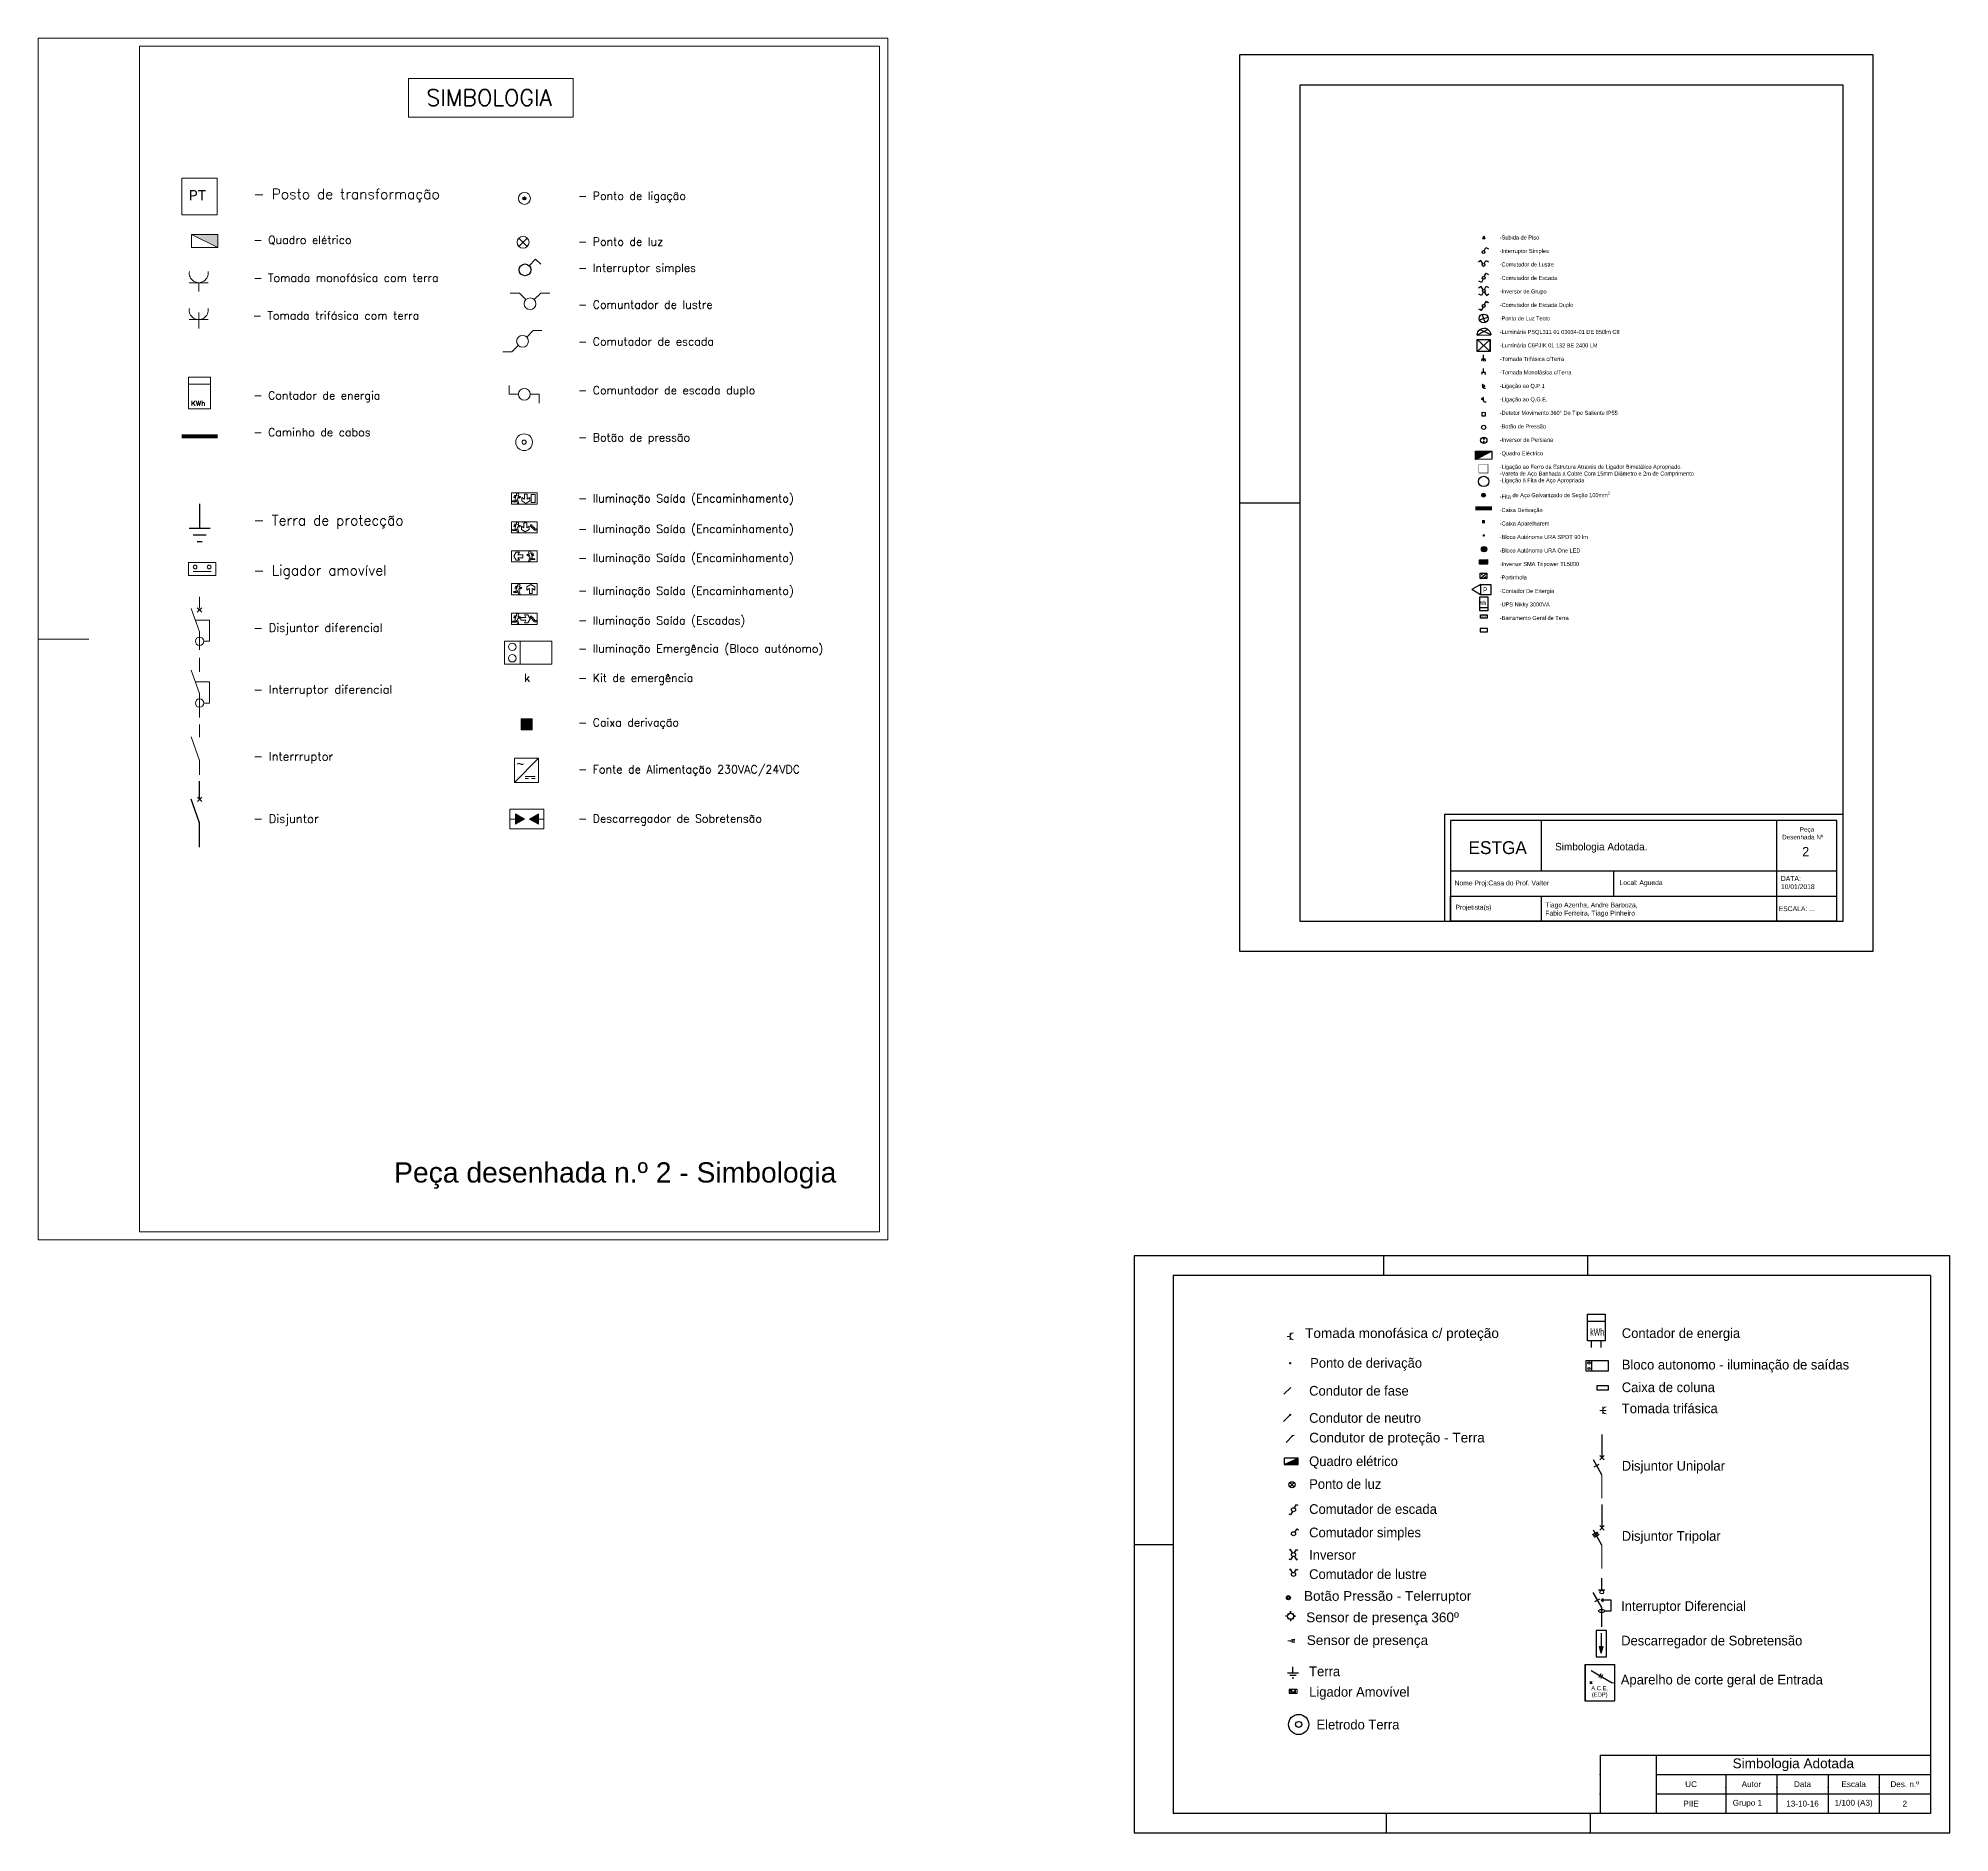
# Model space of a CAD drawing. Header units: millimetres. Extents: x 145 to 60311, y -8355 to 8851.
# Drawn here: x 153 to 247.5, y 393.2 to 481.9 of the extents above; entities that cross this region are included whole.
import ezdxf
from ezdxf.enums import TextEntityAlignment as Align
from ezdxf.lldxf.tags import DXFTag

# ---------------------------------------------------------------- set-up
doc = ezdxf.new("R2010")
doc.units = ezdxf.units.MM
for name, color, linetype in [('00-LEGENDA', 200, 'Continuous'), ('aparelhagem', 3, 'Continuous'), ('ESQUADRIA', 7, 'Continuous'), ('Esquema', 3, 'Continuous'), ('Iluminação segurança circulação', 7, 'Continuous'), ('texto', 1, 'Continuous')]:
    doc.layers.add(name, color=color, linetype=linetype)
for name, color, linetype, lineweight in [('Condutores', 250, 'Continuous', 0), ('ILUMINA', 4, 'Continuous', 0), ('MOLDURA', 250, 'Continuous', 30), ('TRAFO', 250, 'Continuous', 0)]:
    doc.layers.add(name, color=color, linetype=linetype, lineweight=lineweight)
doc.styles.add('ARIAL', font='arial.ttf')
doc.styles.add('ITED_3', font='romans.shx', dxfattribs={"width": 0.9, "height": 0.1})
doc.styles.add('ROMANS', font='romans', dxfattribs={"height": 1.2})
tags = doc.linetypes.add('_DOT___DASH', pattern=[0.670378, 0.352778, -0.176389, 0.0001, -0.141111]).pattern_tags.tags
tags[10:11] = [DXFTag(74, 4), DXFTag(75, 0), DXFTag(340, '0'), DXFTag(46, 1.0), DXFTag(50, 0.0), DXFTag(44, 0.0), DXFTag(45, 0.0)]
tags[8:9] = [DXFTag(74, 4), DXFTag(75, 0), DXFTag(340, '0'), DXFTag(46, 1.0), DXFTag(50, 0.0), DXFTag(44, 0.0), DXFTag(45, 0.0)]
tags[6:7] = [DXFTag(74, 4), DXFTag(75, 0), DXFTag(340, '0'), DXFTag(46, 1.0), DXFTag(50, 0.0), DXFTag(44, 0.0), DXFTag(45, 0.0)]
tags[4:5] = [DXFTag(74, 4), DXFTag(75, 0), DXFTag(340, '0'), DXFTag(46, 1.0), DXFTag(50, 0.0), DXFTag(44, 0.0), DXFTag(45, 0.0)]
pattern_1 = [(0, (-930.857, -2159.975), (0, 6.985), [5.08, -1.905]), (90, (-930.857, -2159.975), (-6.985, 4e-16), [5.08, -1.905])]

msp = doc.modelspace()

# ---------------------------------------------------------------- texts
at = {"lineweight": 9}
for s, height, style, p in [('SIMBOLOGIA', 0.8, 'ROMANS', (172.227, 478.55)), ('- Posto de transformação', 0.50221, 'ROMANS', (163.674, 473.932)), ('- Ponto de ligação', 0.4, 'ROMANS', (179.727, 473.895)), ('- Quadro elétrico', 0.4, 'ROMANS', (163.674, 471.716)), ('- Ponto de luz ', 0.4, 'ROMANS', (179.727, 471.63)), ('- Interruptor simples', 0.4, 'ROMANS', (179.727, 470.339)), ('- Tomada monofásica com terra', 0.4, 'ROMANS', (163.674, 469.842)), ('- Comuntador de lustre', 0.4, 'ROMANS', (179.727, 468.517)), ('- Tomada trifásica com terra', 0.4, 'ROMANS', (163.644, 467.975)), ('- Comutador de escada', 0.4, 'ROMANS', (179.727, 466.696)), ('- Contador de energia', 0.4, 'ROMANS', (163.674, 464.029)), ('- Comuntador de escada duplo', 0.4, 'ROMANS', (179.727, 464.285)), ('KWh', 0.2629, 'ROMANS', (160.586, 463.706)), ('- Caminho de cabos', 0.4, 'ROMANS', (163.674, 462.207)), ('- Botão de pressão', 0.4, 'ROMANS', (179.727, 461.954)), ('- Iluminação Saída (Encaminhamento)', 0.4, 'ROMANS', (179.727, 458.941)), ('- Terra de protecção', 0.50221, 'ROMANS', (163.674, 457.806)), ('- Iluminação Saída (Encaminhamento)', 0.4, 'ROMANS', (179.727, 457.432)), ('- Iluminação Saída (Encaminhamento)', 0.4, 'ROMANS', (179.727, 456)), ('- Ligador amovível', 0.50221, 'ROMANS', (163.674, 455.333)), ('- Iluminação Saída (Encaminhamento)', 0.4, 'ROMANS', (179.727, 454.374)), ('- Disjuntor diferencial', 0.41861, 'ROMANS', (163.674, 452.535)), ('- Iluminação Saída (Escadas)', 0.4, 'ROMANS', (179.727, 452.906)), ('- Iluminação Emergência (Bloco autónomo)', 0.4, 'ROMANS', (179.727, 451.515)), ('- Interruptor diferencial', 0.41861, 'ROMANS', (163.674, 449.486)), ('k', 0.4, 'ROMANS', (177.063, 450.062)), ('- Kit de emergência', 0.4, 'ROMANS', (179.727, 450.063)), ('- Caixa derivação', 0.4, 'ROMANS', (179.727, 447.863)), ('- Interrruptor', 0.41861, 'ROMANS', (163.674, 446.176)), ('- Fonte de Alimentação 230VAC/24VDC', 0.4, 'ROMANS', (179.727, 445.545)), ('- Disjuntor', 0.41861, 'ROMANS', (163.674, 443.095)), ('- Descarregador de Sobretensão', 0.4, 'ROMANS', (179.727, 443.109)), ('Peça desenhada n.º 2 - Simbologia', 1, 'ARIAL', (170.63, 425.318))]:
    msp.add_text(s, height=height, dxfattribs=dict(at, style=style)).set_placement(p)
for s, p in [('PT', (160.48, 473.879)), ('~', (176.675, 445.768))]:
    msp.add_text(s, height=0.5, dxfattribs=at).set_placement(p)
at = {"style": 'ARIAL', "width": 0.702128}
msp.add_text('kWh', height=0.352, dxfattribs=at).set_placement((229.762, 417.755), (230.452, 417.755), align=Align.FIT)
at = {"char_height": 0.48, "attachment_point": 1}
for s, width, insert in [('{\\fArial|b0|i0|c0|p34;Tomada monofásica c/ proteção}', 10.61367, (215.671, 418.113)), ('Contador de energia', 10.61367, (231.326, 418.113)), ('Ponto de derivação', 10.61367, (215.92, 416.643)), ('Ponto de derivação', 10.61367, (215.92, 416.643)), ('Ponto de derivação', 10.61367, (215.92, 416.643)), ('Ponto de derivação', 10.61367, (215.92, 416.643)), ('Bloco autonomo - iluminação de saídas', 11.92141, (231.326, 416.557)), ('Condutor de fase', 10.61367, (215.868, 415.264)), ('Caixa de coluna', 11.92141, (231.326, 415.437)), ('Condutor de neutro', 10.61367, (215.868, 413.921)), ('Tomada trifásica', 11.92141, (231.326, 414.394)), ('{\\fArial|b0|i0|c0|p34;Condutor de proteção - Terra}', 10.61367, (215.868, 412.949)), ('Quadro elétrico', 10.61367, (215.868, 411.783)), ('Disjuntor Unipolar', 11.92141, (231.326, 411.556)), ('Ponto de luz', 10.61367, (215.868, 410.654)), ('Comutador de escada', 10.61367, (215.868, 409.417)), ('Comutador simples', 10.61367, (215.868, 408.261)), ('Disjuntor Tripolar', 11.92141, (231.326, 408.088)), ('Inversor', 10.61367, (215.868, 407.153)), ('Comutador de lustre', 10.61367, (215.868, 406.2)), ('{\\fArial|b0|i0|c0|p34;Botão Pressão - Telerruptor}', 10.61367, (215.613, 405.122)), ('Interruptor Diferencial', 11.92141, (231.294, 404.624)), ('{\\fArial|b0|i0|c0|p34;Sensor de presença 360º}', 10.61367, (215.723, 404.064)), ('{\\fArial|b0|i0|c0|p34;Sensor de presença}', 10.61367, (215.751, 402.935)), ('Descarregador de Sobretensão', 11.92141, (231.294, 402.916)), ('Terra', 10.61367, (215.868, 401.396)), ('Aparelho de corte geral de Entrada', 11.92141, (231.276, 400.985)), ('Ligador Amovível', 10.61367, (215.868, 400.381))]:
    msp.add_mtext_dynamic_manual_height_columns(s, width=width, gutter_width=12.5, heights=[0], dxfattribs=dict(at, insert=insert))
at = {"layer": '00-LEGENDA', "ltscale": 0.3, "width": 0.75}
msp.add_text('P', height=0.255, rotation=360, dxfattribs=at).set_placement((224.676, 454.484), align=Align.RIGHT)
msp.add_text('Wh', height=0.2, dxfattribs=at).set_placement((224.623, 453.868), align=Align.RIGHT)
at = {"layer": '00-LEGENDA', "insert": (225.291, 474.803), "char_height": 0.2, "width": 10.18913, "attachment_point": 1, "rotation": 359.99808}
msp.add_mtext('\\P\\P\\P\\P\\P\\P\\P\\P-Subida de Piso\\P\\P-Interruptor Simples\\P\\P-Comutador de Lustre \\P\\P-Comutador de Escada\\P\\P-Inversor de Grupo\\P\\P-Comutador de Escada Duplo\\P\\P-Ponto de Luz Tecto\\P\\P-Luminária PSQL311 01 03034-01 DE 850lm C8\\P\\P-Luminária C6PJIK 01 132 BE 2400 LM\\P\\P-Tomada Trifásica c/Terra\\P\\P-Tomada Monofásica c/Terra\\P\\P-Ligação ao Q.P.1\\P\\P-Ligação ao Q.G.E.\\P\\P-Detetor Movimento 360° Do Tipo Saliente IP55\\P\\P-Botão de Pressão\\P\\P-Inversor de Persiana\\P\\P-Quadro Eléctrico\\P\\P-Ligação ao Ferro da Estrutura Através de Ligador Bimetálico Apropriado.\\P-Vareta de Aço Banhada a Cobre Com 15mm Diâmetro e 2m de Comprimento\\P-Ligação à Fita de Aço Apropriada\\P\\P-{\\A1;Fita de Aço Galvanizado de Seção 100mm\\H0.7x;\\S2^ ;\\A0;\\H1.4286x;\\P}\\P-Caixa Derivação\\P\\P-Caixa Aparelharem\\P\\P-Bloco Autónomo URA SPOT 90 lm\\P\\P-Bloco Autónomo URA One LED\\P\\P-Inversor SMA Tripower TL5000\\P\\P-Portinhola \\P\\P-Contador De Energia\\P\\P-UPS Nikky 3000VA\\P\\P-Barramento Geral de Terra', dxfattribs=at)
at = {"layer": '00-LEGENDA', "insert": (224.358, 453.345), "char_height": 0.1, "attachment_point": 1}
msp.add_mtext_dynamic_manual_height_columns('UPS', width=0.32935, gutter_width=1, heights=[0], dxfattribs=at)
at = {"layer": 'ESQUADRIA', "attachment_point": 5, "style": 'ITED_3'}
for s, width, insert, char_height in [('{\\fArial|b0|i0|c0|p34;\\W1;Simbologia Adotada}', 12.62445, (239.806, 396.535), 0.48), ('{\\fArial|b0|i0|c0|p34;\\W1;UC}', 3.38711, (234.751, 395.575), 0.288), ('{\\fArial|b0|i0|c0|p34;\\W1;Autor}', 3.38711, (237.733, 395.575), 0.288), ('{\\fArial|b0|i0|c0|p34;\\W1;Data}', 3.38711, (240.261, 395.575), 0.288), ('{\\fArial|b0|i0|c0|p34;\\W1;Escala}', 3.38711, (242.789, 395.575), 0.288), ('{\\fArial|b0|i0|c0|p34;\\W1;Des. n.º}', 3.38711, (245.317, 395.575), 0.288), ('{\\fArial|b0|i0|c0|p34;\\W1;PIIE}', 3.38711, (234.751, 394.615), 0.288), ('{\\fArial|b0|i0|c0|p34;\\W1;Grupo 1}', 3.38711, (237.535, 394.614), 0.288), ('{\\fArial|b0|i0|c0|p34;\\W1;13-10-16}', 3.38711, (240.261, 394.615), 0.288), ('{\\fArial|b0|i0|c0|p34;\\W1;1/100 (A3)}', 2.3683, (242.789, 394.615), 0.288), ('{\\fArial|b0|i0|c0|p34;\\W1;2}', 3.38711, (245.317, 394.615), 0.288)]:
    msp.add_mtext_dynamic_manual_height_columns(s, width=width, gutter_width=0.5, heights=[0], dxfattribs=dict(at, insert=insert, char_height=char_height))
at = {"layer": 'Esquema'}
for s, width, p in [('A.C.E.', 1.009829, (230.232, 400.221)), ('(EDP)', 0.936938, (230.237, 399.899))]:
    msp.add_text(s, height=0.2074, dxfattribs=dict(at, width=width)).set_placement(p, align=Align.CENTER)
at = {"layer": 'MOLDURA', "attachment_point": 1, "rotation": 359.99808}
for s, width, heights, insert, char_height in [('\\pi6.6712;Peça \\P\\pi5.7981;Desenhada Nº', 14.17746, [0], (233.451, 442.888), 0.22776), ('ESTGA', 21.19952, [0], (223.746, 442.192), 0.6366), ('Simbologia Adotada.', 18.4148, [0], (228.027, 442.108), 0.37), ('{\\H0.91667x;2}', 18.4148, [0], (240.248, 441.906), 0.5), ('DATA:\\P10/01/2018', 18.4148, [0], (239.193, 440.469), 0.2417), ('\\pt0.4834,9.668;Nome Proj:Casa do Prof. Valter', 121.43685, [6.056], (223.059, 440.249), 0.2417), ('Local: Agueda', 18.4148, [0], (231.213, 440.266), 0.24172), ('Projetista(s)', 18.4148, [0], (223.101, 439.048), 0.24172), ('Tiago Azenha, Andre Barboza,\\PFabio Ferreira, Tiago Pinheiro', 18.4148, [0], (227.544, 439.16), 0.24172), ('ESCALA: ...', 18.4148, [0], (239.087, 438.976), 0.24172)]:
    msp.add_mtext_dynamic_manual_height_columns(s, width=width, gutter_width=1, heights=heights, dxfattribs=dict(at, insert=insert, char_height=char_height))
at = {"layer": 'texto', "insert": (216.23, 398.764), "char_height": 0.48, "attachment_point": 1}
msp.add_mtext_dynamic_manual_height_columns('Eletrodo Terra', width=4.48851, gutter_width=12.5, heights=[0], dxfattribs=at)

# ---------------------------------------------------------------- blocks, each defined once
blk = doc.blocks.new('Quadro Elétricoo')
h = blk.add_hatch()
h.set_pattern_fill('ANGLE', color=256)
h.set_pattern_definition(pattern_1)
h.paths.add_polyline_path([(0.35, -0.15), (0.35, 0.15), (-0.35, -0.15)])
h = blk.add_hatch()
h.set_pattern_fill('ANGLE', color=256)
h.set_pattern_definition([(0, (0, 0), (0, 6.985), [5.08, -1.905]), (90, (0, 0), (-6.985, 4e-16), [5.08, -1.905])])
h.paths.add_polyline_path([(0.35, 0.15), (-0.35, -0.15), (0.35, -0.15)])
h = blk.add_hatch()
h.set_pattern_fill('ANGLE', color=256)
h.set_pattern_definition(pattern_1)
h.paths.add_polyline_path([(0.35, -0.15), (0.35, 0.15), (-0.35, -0.15)])
h = blk.add_hatch()
h.set_pattern_fill('ANGLE', color=256)
h.set_pattern_definition(pattern_1)
h.paths.add_polyline_path([(-0.35, -0.15), (0.35, -0.15), (0.35, 0.15)])
h = blk.add_hatch()
h.set_pattern_fill('ANGLE', color=256)
h.set_pattern_definition(pattern_1)
h.paths.add_polyline_path([(0.35, -0.15), (0.35, 0.15), (-0.35, -0.15)])
h = blk.add_hatch(color=256)
h.dxf.hatch_style = 1
h.paths.add_polyline_path([(0.35, 0.15), (-0.35, -0.15), (0.35, -0.15)])
blk.add_line((-0.35, -0.15), (0.35, 0.15))
blk.add_lwpolyline([(-0.35, -0.15), (0.35, -0.15), (0.35, 0.15), (-0.35, 0.15)], close=True)
blk = doc.blocks.new('Ponto de Luz')
for p, q in [((-0.106, 0.106), (0.106, -0.106)), ((-0.106, -0.106), (0.106, 0.106))]:
    blk.add_line(p, q)
blk.add_circle((0, 0), 0.15)
blk = doc.blocks.new('Comutador de escada')
for p, q in [((0.05, 0.087), (0.15, 0.26)), ((0.123, 0.212), (0.123, 0.212)), ((0.15, 0.26), (0.219, 0.22)), ((-0.15, -0.26), (-0.219, -0.22)), ((-0.182, -0.315), (-0.182, -0.315)), ((-0.05, -0.087), (-0.15, -0.26))]:
    blk.add_line(p, q)
blk.add_circle((0, 0), 0.1)
blk = doc.blocks.new('Comutador simples')
for p, q in [((0.05, 0.087), (0.15, 0.26)), ((0.123, 0.212), (0.123, 0.212)), ((0.15, 0.26), (0.219, 0.22))]:
    blk.add_line(p, q)
blk.add_circle((0, 0), 0.1)
blk = doc.blocks.new('Inversor')
for p, q in [((-0.15, 0.26), (-0.219, 0.22)), ((-0.05, 0.087), (-0.15, 0.26)), ((0.05, 0.087), (0.15, 0.26)), ((0.123, 0.212), (0.123, 0.212)), ((0.15, 0.26), (0.219, 0.22)), ((-0.15, -0.26), (-0.219, -0.22)), ((-0.05, -0.087), (-0.15, -0.26)), ((0.05, -0.087), (0.15, -0.26)), ((0.123, -0.212), (0.123, -0.212)), ((0.15, -0.26), (0.219, -0.22))]:
    blk.add_line(p, q)
blk.add_circle((0, 0), 0.1)
blk = doc.blocks.new('comutador de lustre')
for p, q in [((-0.15, 0.26), (-0.219, 0.22)), ((-0.05, 0.087), (-0.15, 0.26)), ((0.05, 0.087), (0.15, 0.26)), ((0.123, 0.212), (0.123, 0.212)), ((0.15, 0.26), (0.219, 0.22))]:
    blk.add_line(p, q)
blk.add_circle((0, 0), 0.1)
blk = doc.blocks.new('sensor')
at = {"layer": 'ILUMINA'}
for p, q in [((12949.83, 480.68), (12949.7, 480.68)), ((12950.01, 480.76), (12950.13, 480.76)), ((12950.01, 480.68), (12950.13, 480.68)), ((12950.01, 480.6), (12950.13, 480.6))]:
    blk.add_line(p, q, dxfattribs=at)
blk.add_lwpolyline([(12949.83, 480.68), (12949.97, 480.6), (12949.97, 480.77)], close=True, dxfattribs=at)
blk = doc.blocks.new('quadro')
at = {"layer": 'ILUMINA'}
blk.add_hatch(color=256, dxfattribs=at).paths.add_polyline_path([(-0.25, 0.125), (-0.25, -0.125), (0.25, -0.125)])
for p, q in [((0.25, 0.125), (-0.25, 0.125)), ((-0.25, 0.125), (-0.25, -0.125)), ((-0.25, 0.125), (0.25, -0.125)), ((0.25, -0.125), (0.25, 0.125)), ((-0.25, -0.125), (0.25, -0.125))]:
    blk.add_line(p, q, dxfattribs=at)
blk = doc.blocks.new('ttrifasica')
at = {"layer": 'ILUMINA'}
for p, q in [((12941.548, 489.615), (12942.017, 489.615)), ((12941.782, 489.79), (12941.782, 489.399))]:
    blk.add_line(p, q, dxfattribs=at)
blk.add_arc((12941.782, 489.85), 0.234, 170.1341, 9.8659, dxfattribs=at)
blk = doc.blocks.new('int_esc')
at = {"layer": 'ILUMINA'}
for p, q in [((-0.188, 0.001), (-0.188, 0.11)), ((-0.188, 0.001), (-0.075, 0.001)), ((0.184, 0.001), (0.071, 0.001)), ((0.184, 0.001), (0.184, -0.109))]:
    blk.add_line(p, q, dxfattribs=at)
blk.add_circle((-0.001, 0.001), 0.0729, dxfattribs=at)
blk = doc.blocks.new('but_pre')
at = {"layer": 'ILUMINA'}
for radius in [0.103, 0.0257]:
    blk.add_circle((-0.006, 0), radius, dxfattribs=at)
blk = doc.blocks.new('Interruptor simples')
for p, q in [((0.41, 0.41), (1.05, 1.05)), ((1.05, 1.05), (1.55, 0.56))]:
    blk.add_line(p, q)
blk.add_circle((0, 0), 0.583)
blk = doc.blocks.new('Interruptor_simples')
blk.add_blockref('Interruptor simples', (0, 0))

# ---------------------------------------------------------------- hatches: boundary and pattern name
at = {"lineweight": 9}
h = msp.add_hatch(color=256, dxfattribs=at)
h.dxf.hatch_style = 1
h.paths.add_polyline_path([(177.45, 448.237), (176.908, 448.237), (176.908, 447.696), (177.45, 447.696)])
for points in [[(177.084, 443.286), (176.636, 443.544), (176.636, 443.027)], [(177.313, 443.286), (177.761, 443.544), (177.761, 443.027)]]:
    msp.add_hatch(color=256, dxfattribs=at).paths.add_polyline_path(points)
at = {"layer": '00-LEGENDA'}
h = msp.add_hatch(color=256, dxfattribs=at)
h.dxf.hatch_style = 1
h.paths.add_polyline_path([(224.464, 464.015), (224.504, 463.946), (224.504, 464.083), (224.444, 464.049)])
h.paths.add_polyline_path([(224.385, 464.014), (224.504, 463.946), (224.464, 464.015), (224.444, 464.049)])
h = msp.add_hatch(color=256, dxfattribs=at)
h.dxf.hatch_style = 1
h.paths.add_polyline_path([(224.458, 464.742), (224.418, 464.811), (224.418, 464.673), (224.478, 464.708)])
h.paths.add_polyline_path([(224.537, 464.742), (224.418, 464.811), (224.458, 464.742), (224.478, 464.708)])
h = msp.add_hatch(dxfattribs=at)
h.set_pattern_fill('ANSI31', color=256, scale=0.25, angle=-25.24348)
h.set_pattern_definition([(46.0904, (224.101352, 461.066145), (-0.0225136, 0.0216726), [])])
h.paths.add_polyline_path([(224.094, 461.466), (224.101, 461.066), (224.894, 461.481)])
h = msp.add_hatch(color=256, dxfattribs=at)
h.dxf.hatch_style = 1
h.paths.add_polyline_path([(224.56, 459.298, 1), (224.427, 459.298, 1)])
h = msp.add_hatch(color=256, dxfattribs=at)
h.dxf.hatch_style = 1
h.paths.add_polyline_path([(224.57, 458.061), (224.421, 458.065), (224.417, 457.901), (224.565, 457.897)])
h = msp.add_hatch(color=256, dxfattribs=at)
h.dxf.hatch_style = 1
h.paths.add_polyline_path([(224.385, 456.627, 1), (224.649, 456.627, 1)])
msp.add_hatch(color=256, dxfattribs=at).paths.add_polyline_path([(224.563, 457.305, 1), (224.439, 457.305, 1)])
h = msp.add_hatch(color=256, dxfattribs=at)
h.dxf.hatch_style = 1
h.paths.add_polyline_path([(224.451, 457.286, 1), (224.546, 457.334, 1)])
h = msp.add_hatch(color=256, dxfattribs=at)
h.dxf.hatch_style = 1
h.paths.add_polyline_path([(224.293, 456.107), (224.295, 455.881), (224.685, 455.885), (224.683, 456.111)])
at = {"layer": 'Condutores'}
h = msp.add_hatch(color=256, dxfattribs=at)
h.dxf.hatch_style = 1
h.paths.add_polyline_path([(214.872, 416.388, 1), (214.992, 416.388, 1)])
h = msp.add_hatch(color=256, dxfattribs=at)
edge = h.paths.add_edge_path()
edge.add_arc((214.934, 413.835), 0.0323, 0, 360)
at = {"layer": 'Esquema'}
msp.add_hatch(color=256, dxfattribs=at).paths.add_polyline_path([(230.407, 404.737), (230.302, 404.676), (230.407, 404.615)])

# ---------------------------------------------------------------- linework, layer by layer
at = {"lineweight": 9}
for p, q in [((153.035, 422.486), (153.035, 481.886)), ((153.035, 481.886), (195.035, 481.886)), ((158.035, 481.486), (158.035, 422.886)), ((158.035, 481.486), (194.635, 481.486)), ((194.635, 481.486), (194.635, 422.886)), ((195.035, 481.886), (195.035, 422.486)), ((171.344, 479.892), (179.485, 479.892)), ((171.344, 477.991), (171.344, 479.892)), ((179.485, 479.892), (179.485, 477.991)), ((179.485, 477.991), (171.344, 477.991)), ((177.214, 471.59), (176.795, 472.009)), ((177.214, 472.009), (176.795, 471.59)), ((160.5, 469.801), (161.438, 469.801)), ((160.969, 469.801), (160.969, 469.368)), ((176.826, 469.283), (176.375, 469.283)), ((177.145, 468.964), (176.826, 469.283)), ((177.557, 468.964), (177.876, 469.283)), ((177.876, 469.283), (178.327, 469.283)), ((177.184, 467.111), (177.503, 467.43)), ((177.503, 467.43), (177.39, 467.317)), ((176.564, 466.491), (176.451, 466.378)), ((161.56, 465.138), (160.468, 465.138)), ((160.468, 465.138), (160.468, 463.571)), ((161.56, 463.571), (161.56, 465.138)), ((160.468, 464.792), (161.56, 464.792)), ((160.468, 463.571), (161.56, 463.571)), ((160.472, 455.974), (160.472, 455.333)), ((161.824, 455.974), (160.472, 455.974)), ((161.579, 455.524), (160.698, 455.524)), ((161.824, 455.333), (161.824, 455.974)), ((160.472, 455.333), (161.824, 455.333)), ((161.014, 452.535), (160.591, 453.698)), ((160.899, 453.736), (161.121, 453.514)), ((161.121, 453.736), (160.899, 453.514)), ((161.014, 453.7), (161.014, 454.276)), ((160.802, 453.116), (161.509, 453.116)), ((161.509, 453.116), (161.509, 452.073)), ((153.035, 452.186), (155.535, 452.186)), ((161.014, 451.654), (161.014, 452.535)), ((161.222, 452.073), (161.509, 452.073)), ((176.08, 452.083), (176.08, 450.949)), ((178.434, 452.083), (176.08, 452.083)), ((176.08, 452.083), (176.08, 451.519)), ((176.863, 452.083), (176.863, 450.949)), ((178.434, 450.949), (178.434, 452.083)), ((161.014, 450.566), (161.014, 451.261)), ((176.08, 450.949), (178.434, 450.949)), ((176.863, 450.955), (176.863, 450.955)), ((161.014, 449.486), (160.591, 450.649)), ((160.802, 450.067), (161.509, 450.067)), ((161.509, 450.067), (161.509, 449.023)), ((161.014, 448.301), (161.014, 449.486)), ((161.222, 449.023), (161.509, 449.023)), ((161.014, 446.176), (160.596, 447.345)), ((161.014, 447.334), (161.014, 447.953)), ((161.014, 445.473), (161.014, 446.176)), ((176.575, 446.298), (176.575, 445.098)), ((177.775, 446.298), (176.575, 446.298)), ((176.575, 445.098), (177.775, 446.298)), ((177.775, 446.298), (177.775, 445.098)), ((177.103, 445.388), (177.603, 445.388)), ((177.278, 445.288), (177.103, 445.288)), ((177.603, 445.288), (177.428, 445.288)), ((177.775, 445.098), (176.575, 445.098)), ((177.775, 445.098), (176.575, 445.098)), ((176.359, 443.286), (176.359, 443.769)), ((176.359, 443.769), (178.038, 443.769)), ((176.359, 442.802), (176.359, 443.286)), ((176.359, 443.286), (176.636, 443.286)), ((177.084, 443.286), (176.636, 443.544)), ((176.636, 443.544), (176.636, 443.027)), ((176.636, 443.027), (177.084, 443.286)), ((177.313, 443.286), (177.761, 443.544)), ((177.761, 443.027), (177.313, 443.286)), ((177.761, 443.544), (177.761, 443.027)), ((177.761, 443.286), (178.038, 443.286)), ((178.038, 443.286), (178.038, 443.769)), ((178.038, 442.802), (178.038, 443.286)), ((176.359, 442.802), (178.038, 442.802)), ((195.035, 422.486), (153.035, 422.486)), ((194.635, 422.886), (158.035, 422.886))]:
    msp.add_line(p, q, dxfattribs=at)
at = {"lineweight": 9, "ltscale": 5}
for p, q in [((160.141, 474.961), (161.886, 474.961)), ((160.141, 473.156), (160.141, 474.961)), ((161.886, 474.961), (161.886, 473.156)), ((161.886, 473.156), (160.141, 473.156))]:
    msp.add_line(p, q, dxfattribs=at)
for p, q in [((161.014, 458.876), (161.014, 457.657)), ((161.528, 457.657), (160.5, 457.657)), ((161.331, 457.325), (160.696, 457.325)), ((161.135, 456.993), (160.893, 456.993)), ((161.014, 444.26), (161.014, 445.159)), ((161.014, 443.095), (160.596, 444.264)), ((161.125, 444.371), (160.903, 444.149)), ((160.903, 444.371), (161.125, 444.149)), ((161.014, 441.893), (161.014, 443.095)), ((229.628, 418.459), (230.508, 418.459)), ((229.828, 417.161), (229.828, 417.491)), ((230.308, 417.161), (230.308, 417.491))]:
    msp.add_line(p, q)
at = {"lineweight": 9, "const_width": 0.2}
msp.add_lwpolyline([(160.129, 462.207), (161.899, 462.207)], dxfattribs=at)
msp.add_lwpolyline([(229.628, 417.491), (229.628, 418.811), (230.508, 418.811), (230.508, 417.491)], close=True)
at = {"lineweight": 9}
for centre, radius in [((177.075, 473.967), 0.296), ((177.351, 468.758), 0.292), ((160.79, 455.746), 0.0919), ((161.487, 455.746), 0.0919), ((161.014, 452.073), 0.209), ((176.472, 451.801), 0.186), ((176.472, 451.237), 0.186), ((161.014, 449.023), 0.209)]:
    msp.add_circle(centre, radius, dxfattribs=at)
at = {"lineweight": 9, "ltscale": 0.5}
msp.add_circle((177.005, 471.799), 0.296, dxfattribs=at)
at = {"ltscale": 0.001}
for radius in [0.1, 0.0551]:
    msp.add_circle((214.841, 404.792), radius, dxfattribs=at)
at = {"lineweight": 9}
msp.add_arc((160.969, 470.27), 0.469, 170.13414, 9.86586, dxfattribs=at)
at = {"layer": '00-LEGENDA'}
for p, q in [((224.601, 468.857), (224.681, 468.815)), ((224.292, 467.965), (224.702, 468.104)), ((224.313, 468.488), (224.393, 468.447)), ((224.566, 467.83), (224.427, 468.24))]:
    msp.add_line(p, q, dxfattribs=at)
at = {"layer": '00-LEGENDA', "extrusion": (1.47264e-23, -1.16493e-23, -1)}
msp.add_line((224.176, 467.211), (224.845, 467.229), dxfattribs=at)
at = {"layer": '00-LEGENDA', "linetype": 'Continuous'}
for p, q in [((224.594, 466.029), (224.394, 466.028)), ((224.494, 466.029), (224.492, 466.228)), ((224.594, 465.365), (224.394, 465.363)), ((224.494, 465.364), (224.492, 465.563))]:
    msp.add_line(p, q, dxfattribs=at)
at = {"layer": '00-LEGENDA', "ltscale": 0.3}
for p, q in [((224.334, 454.884), (223.917, 454.629)), ((224.334, 454.374), (223.917, 454.629)), ((224.334, 454.884), (224.334, 454.374)), ((224.334, 454.884), (224.844, 454.884)), ((224.844, 454.884), (224.844, 454.374)), ((224.301, 454.275), (224.701, 454.275)), ((224.301, 453.575), (224.301, 454.275)), ((224.301, 453.748), (224.701, 453.748)), ((224.844, 454.374), (224.334, 454.374)), ((224.701, 454.275), (224.701, 453.575)), ((224.701, 453.575), (224.301, 453.575))]:
    msp.add_line(p, q, dxfattribs=at)
at = {"layer": '00-LEGENDA'}
for points in [[(224.571, 471.987), (224.506, 472.108), (224.434, 471.99), (224.571, 471.987)], [(224.451, 470.735), (224.353, 470.894), (224.235, 470.819)], [(224.52, 470.738), (224.604, 470.905), (224.728, 470.84)], [(224.523, 471.38), (224.607, 471.547), (224.732, 471.482)], [(224.466, 469.981), (224.382, 469.814), (224.256, 469.876)], [(224.529, 470.106), (224.613, 470.272), (224.738, 470.208)], [(224.466, 469.454), (224.367, 469.613), (224.249, 469.537)], [(224.471, 469.332), (224.387, 469.165), (224.261, 469.227)], [(224.529, 468.714), (224.613, 468.881), (224.737, 468.816)], [(224.534, 469.457), (224.618, 469.623), (224.743, 469.559)], [(224.539, 469.335), (224.638, 469.176), (224.758, 469.249)], [(224.466, 468.59), (224.381, 468.423), (224.255, 468.485)], [(224.179, 466.993), (224.821, 466.405), (224.821, 466.993), (224.179, 466.405)], [(224.494, 466.029), (224.495, 465.929)], [(224.586, 464.572), (224.506, 464.572), (224.434, 464.72), (224.434, 464.72), (224.434, 464.72)], [(224.614, 463.891), (224.533, 463.891), (224.461, 464.038), (224.461, 464.038), (224.461, 464.038)], [(224.101, 461.066), (224.094, 461.466), (224.894, 461.481), (224.901, 461.081), (224.101, 461.066), (224.894, 461.481)], [(224.503, 462.11), (224.523, 462.089), (224.483, 462.089), (224.503, 462.11)], [(224.503, 461.907), (224.483, 461.928), (224.522, 461.928), (224.503, 461.907)], [(224.503, 462.089), (224.503, 462.029)], [(224.503, 461.928), (224.503, 461.988)], [(224.322, 455.182), (224.648, 455.434)], [(224.392, 455.368), (224.378, 455.368)], [(224.379, 455.38), (224.446, 455.38)], [(224.419, 455.367), (224.405, 455.367)], [(224.445, 455.367), (224.432, 455.367)]]:
    msp.add_lwpolyline(points, dxfattribs=at)
at = {"layer": '00-LEGENDA', "extrusion": (1.47264e-23, -1.16493e-23, -1)}
msp.add_lwpolyline([(-224.706, 467.492), (-224.176, 467.211, 1), (-224.845, 467.229), (-224.3, 467.48)], format="xyb", dxfattribs=at)
at = {"layer": '00-LEGENDA'}
for points in [[(224.179, 466.993), (224.821, 466.993), (224.821, 466.405), (224.179, 466.405)], [(224.484, 463.992), (224.484, 464.129), (224.365, 464.06)], [(224.438, 464.765), (224.438, 464.627), (224.557, 464.696)], [(224.429, 463.393), (224.57, 463.392), (224.568, 463.196), (224.427, 463.198)], [(224.324, 455.437), (224.648, 455.434), (224.646, 455.179), (224.322, 455.182)], [(224.69, 452.704), (224.323, 452.702), (224.324, 452.547), (224.69, 452.548)], [(224.667, 453.223), (224.338, 453.223), (224.338, 453.379), (224.667, 453.379)]]:
    msp.add_lwpolyline(points, close=True, dxfattribs=at)
at = {"layer": '00-LEGENDA', "const_width": 0.028}
msp.add_lwpolyline([(224.715, 460.393), (224.715, 460.393), (224.715, 460.393), (224.715, 460.816), (224.258, 460.812), (224.258, 460.389), (224.715, 460.393)], dxfattribs=at)
at = {"layer": '00-LEGENDA', "const_width": 0.2, "elevation": 0}
msp.add_lwpolyline([(224.08, 458.648), (224.902, 458.648)], dxfattribs=at)
at = {"layer": '00-LEGENDA', "elevation": 0}
msp.add_lwpolyline([(224.683, 456.111), (224.685, 455.885), (224.295, 455.881), (224.293, 456.107)], close=True, dxfattribs=at)
at = {"layer": '00-LEGENDA'}
msp.add_lwpolyline([(224.614, 455.225, 0.767629), (224.56, 455.225, -0.802878), (224.51, 455.225)], format="xyb", dxfattribs=at)
for centre, radius in [((224.488, 470.676), 0.0697), ((224.488, 470.676), 0.0697), ((224.491, 471.318), 0.0697), ((224.497, 470.043), 0.0697), ((224.502, 469.394), 0.0697), ((224.497, 468.035), 0.217), ((224.497, 468.652), 0.0697), ((224.503, 462.009), 0.157), ((224.497, 462.65), 0.101), ((224.497, 459.975), 0.257), ((224.493, 459.298), 0.093), ((224.493, 459.298), 0.0668), ((224.517, 456.627), 0.132)]:
    msp.add_circle(centre, radius, dxfattribs=at)
at = {"layer": '00-LEGENDA', "linetype": 'Continuous'}
for centre in [(224.495, 465.929), (224.495, 465.264)]:
    msp.add_arc(centre, 0.0997, 0.45509, 180.45509, dxfattribs=at)
at = {"layer": 'aparelhagem'}
for p, q in [((229.566, 416.528), (230.646, 416.528)), ((229.566, 415.988), (229.566, 416.528)), ((229.566, 416.528), (229.836, 416.528)), ((230.646, 415.988), (229.566, 415.988)), ((229.836, 416.528), (229.836, 415.988)), ((230.646, 416.528), (230.646, 415.988)), ((230.109, 415.279), (230.649, 415.279)), ((230.109, 415.059), (230.109, 415.279)), ((230.649, 415.059), (230.109, 415.059)), ((230.649, 415.279), (230.649, 415.059)), ((230.346, 412.868), (230.346, 411.72)), ((230.346, 410.865), (229.919, 411.606)), ((230.346, 410.865), (229.919, 411.606)), ((229.953, 411.262), (230.2, 411.404)), ((230.456, 411.831), (230.236, 411.61)), ((230.456, 411.61), (230.236, 411.831)), ((230.456, 411.61), (230.236, 411.831)), ((230.456, 411.831), (230.236, 411.61)), ((230.346, 409.4), (230.346, 408.253)), ((230.456, 408.363), (230.236, 408.142)), ((230.456, 408.142), (230.236, 408.363)), ((230.456, 408.142), (230.236, 408.363)), ((230.456, 408.363), (230.236, 408.142)), ((229.882, 407.917), (230.129, 408.059)), ((229.917, 407.856), (230.164, 407.999)), ((230.346, 407.398), (229.919, 408.138)), ((230.346, 407.398), (229.919, 408.138)), ((229.953, 407.794), (230.2, 407.937)), ((230.334, 405.161), (230.334, 405.755)), ((230.334, 404.306), (229.906, 405.046)), ((229.997, 404.605), (230.244, 404.747)), ((230.49, 405.161), (230.178, 405.161)), ((230.794, 404.676), (230.372, 404.676)), ((230.794, 404.138), (230.794, 404.676)), ((214.801, 403.879), (214.701, 403.879)), ((214.844, 403.984), (214.809, 404.019)), ((214.809, 404.019), (214.844, 403.984)), ((214.844, 403.773), (214.809, 403.738)), ((214.951, 404.029), (214.951, 404.129)), ((214.951, 404.129), (214.951, 404.029)), ((214.951, 403.729), (214.951, 403.629)), ((215.058, 403.984), (215.093, 404.019)), ((215.058, 403.773), (215.093, 403.738)), ((215.101, 403.879), (215.201, 403.879)), ((215.201, 403.879), (215.101, 403.879)), ((230.334, 403.363), (230.334, 404.306)), ((230.488, 404.138), (230.794, 404.138))]:
    msp.add_line(p, q, dxfattribs=at)
for centre, radius in [((229.701, 416.393), 0.054), ((229.701, 416.123), 0.054), ((230.334, 405.072), 0.0893), ((214.951, 403.879), 0.15), ((215.351, 398.529), 0.5), ((215.351, 398.529), 0.15)]:
    msp.add_circle(centre, radius, dxfattribs=at)
msp.add_ellipse((230.334, 404.138), major_axis=(-0.154, 0), ratio=0.4906, dxfattribs=at)
at = {"layer": 'Condutores'}
for p, q in [((214.927, 417.714), (214.789, 417.714)), ((214.927, 417.852), (214.927, 417.886)), ((214.927, 417.852), (214.927, 417.576)), ((214.927, 417.576), (214.927, 417.714)), ((214.927, 417.576), (214.927, 417.541)), ((214.956, 415.186), (214.623, 414.852)), ((214.956, 415.186), (214.623, 414.852)), ((230.381, 414.056), (230.243, 414.056)), ((230.381, 414.194), (230.381, 414.229)), ((230.381, 414.194), (230.381, 413.918)), ((230.381, 413.918), (230.381, 414.056)), ((230.381, 414.056), (230.553, 414.056)), ((214.934, 413.835), (214.601, 413.502)), ((230.381, 413.918), (230.381, 413.884)), ((215.069, 412.808), (214.735, 412.475)), ((215.014, 412.808), (215.124, 412.808)), ((230.346, 410.865), (230.346, 409.715)), ((230.346, 407.398), (230.346, 406.247))]:
    msp.add_line(p, q, dxfattribs=at)
msp.add_circle((214.934, 413.835), 0.0323, dxfattribs=at)
msp.add_circle((214.934, 413.835), 0.0323, dxfattribs=at)
for centre in [(215.1, 417.714), (230.553, 414.056)]:
    msp.add_arc(centre, 0.172, 90, 270, dxfattribs=at)
at = {"layer": 'ESQUADRIA'}
for p, q in [((207.221, 421.687), (207.221, 393.175)), ((247.541, 421.687), (207.221, 421.687)), ((219.563, 420.727), (219.563, 421.687)), ((229.643, 420.727), (229.643, 421.687)), ((247.541, 393.175), (247.541, 421.687)), ((209.141, 420.727), (209.141, 394.135)), ((246.581, 420.727), (209.141, 420.727)), ((246.581, 420.727), (246.581, 394.135)), ((207.221, 407.431), (209.141, 407.431)), ((230.261, 397.015), (230.261, 394.135)), ((230.261, 397.015), (246.581, 397.015)), ((233.032, 397.015), (233.032, 394.135)), ((233.032, 396.055), (246.581, 396.055)), ((233.032, 396.055), (236.47, 396.055)), ((236.47, 396.055), (236.47, 394.135)), ((238.997, 396.055), (238.997, 394.135)), ((241.525, 396.055), (241.525, 394.135)), ((244.053, 396.055), (244.053, 394.135)), ((233.032, 395.095), (246.581, 395.095)), ((246.581, 394.135), (209.141, 394.135)), ((219.701, 393.175), (219.701, 394.135)), ((229.781, 393.175), (229.781, 394.135)), ((207.221, 393.175), (247.541, 393.175))]:
    msp.add_line(p, q, dxfattribs=at)
for p in [(230.261, 396.055), (230.261, 395.095), (236.47, 395.413), (238.997, 395.413), (241.525, 395.413), (244.053, 395.413)]:
    msp.add_point(p, dxfattribs=at)
at = {"layer": 'Esquema', "linetype": 'Continuous'}
for p, q in [((230.051, 403.181), (230.051, 401.877)), ((230.562, 403.181), (230.051, 403.181)), ((230.307, 403.036), (230.307, 402.389)), ((230.562, 401.877), (230.562, 403.181)), ((230.051, 401.877), (230.562, 401.877)), ((230.217, 402.389), (230.397, 402.389)), ((230.307, 402.053), (230.217, 402.389)), ((230.307, 402.053), (230.397, 402.389)), ((214.799, 401.088), (215.339, 401.088)), ((214.909, 400.964), (215.233, 400.964)), ((215.033, 400.842), (215.11, 400.842)), ((229.808, 401.192), (230.845, 400.593)), ((230.288, 401.034), (230.185, 400.855)), ((230.378, 400.982), (230.275, 400.803)), ((229.863, 400.538), (229.753, 400.648)), ((229.753, 400.538), (229.863, 400.648))]:
    msp.add_line(p, q, dxfattribs=at)
at = {"layer": 'Esquema'}
for p, q in [((215.069, 401.088), (215.069, 401.384)), ((214.873, 400.264), (214.873, 400.072)), ((215.279, 400.264), (214.873, 400.264)), ((214.873, 400.072), (215.279, 400.072)), ((215.205, 400.129), (214.941, 400.129))]:
    msp.add_line(p, q, dxfattribs=at)
at = {"layer": 'Esquema', "linetype": '_DOT___DASH'}
for p, q in [((229.502, 401.501), (229.502, 399.704)), ((229.502, 401.501), (230.972, 401.501)), ((229.507, 401.493), (229.507, 399.696)), ((229.507, 401.493), (230.977, 401.493)), ((230.977, 399.696), (230.977, 401.493)), ((229.502, 399.704), (230.972, 399.704)), ((229.507, 399.696), (230.977, 399.696))]:
    msp.add_line(p, q, dxfattribs=at)
at = {"layer": 'Esquema'}
msp.add_lwpolyline([(230.407, 404.737), (230.302, 404.676), (230.407, 404.615)], close=True, dxfattribs=at)
for centre in [(214.969, 400.196), (215.178, 400.196)]:
    msp.add_circle(centre, 0.0276, dxfattribs=at)
msp.add_solid([(230.307, 402.053), (230.217, 402.389), (230.397, 402.389)], dxfattribs=at)
at = {"layer": 'ILUMINA', "lineweight": 9}
for p, q in [((177.503, 467.43), (177.941, 467.43)), ((176.013, 466.378), (176.451, 466.378)), ((176.451, 466.378), (176.77, 466.697)), ((176.435, 458.855), (176.435, 459.406)), ((176.435, 459.406), (177.698, 459.406)), ((177.698, 459.406), (177.698, 458.855)), ((177.698, 458.855), (176.435, 458.855)), ((176.49, 459.015), (176.49, 458.971)), ((176.61, 459.015), (176.49, 459.015)), ((176.49, 458.971), (176.655, 458.971)), ((176.583, 459.289), (176.541, 459.18)), ((176.541, 459.18), (176.579, 459.165)), ((176.579, 459.165), (176.608, 459.236)), ((176.696, 459.289), (176.583, 459.289)), ((176.608, 459.236), (176.644, 459.236)), ((176.644, 459.236), (176.61, 459.098)), ((176.61, 459.098), (176.61, 459.015)), ((176.655, 458.971), (176.676, 459.064)), ((176.676, 459.064), (176.737, 458.877)), ((176.73, 459.1), (176.756, 459.192)), ((176.791, 458.877), (176.73, 459.1)), ((176.737, 458.877), (176.791, 458.877)), ((176.808, 459.207), (176.746, 459.278)), ((176.756, 459.192), (176.796, 459.144)), ((176.796, 459.144), (176.886, 459.205)), ((176.857, 459.243), (176.808, 459.207)), ((176.886, 459.205), (176.857, 459.243)), ((176.435, 457.982), (177.698, 457.982)), ((176.435, 457.432), (176.435, 457.982)), ((177.698, 457.432), (176.435, 457.432)), ((177.698, 457.982), (177.698, 457.432)), ((177.698, 456.551), (176.435, 456.551)), ((176.435, 456.551), (176.435, 456)), ((176.666, 456.472), (176.543, 456.276)), ((176.83, 456.472), (176.666, 456.472)), ((176.751, 456.345), (176.83, 456.472)), ((177.698, 456), (177.698, 456.551)), ((176.435, 456), (177.698, 456)), ((176.666, 456.079), (176.543, 456.276)), ((176.83, 456.079), (176.666, 456.079)), ((176.995, 456.345), (176.751, 456.345)), ((176.995, 456.207), (176.751, 456.207)), ((176.751, 456.207), (176.83, 456.079)), ((176.995, 456.345), (176.995, 456.207)), ((177.185, 456.344), (177.215, 456.382)), ((177.276, 456.283), (177.185, 456.344)), ((177.215, 456.382), (177.263, 456.347)), ((177.263, 456.347), (177.326, 456.418)), ((177.316, 456.332), (177.276, 456.283)), ((177.28, 456.016), (177.341, 456.239)), ((177.335, 456.016), (177.28, 456.016)), ((177.341, 456.239), (177.316, 456.332)), ((177.396, 456.203), (177.335, 456.016)), ((177.376, 456.429), (177.489, 456.429)), ((177.417, 456.111), (177.396, 456.203)), ((177.581, 456.111), (177.417, 456.111)), ((177.463, 456.376), (177.428, 456.376)), ((177.428, 456.376), (177.461, 456.237)), ((177.461, 456.237), (177.461, 456.155)), ((177.461, 456.155), (177.581, 456.155)), ((177.493, 456.304), (177.463, 456.376)), ((177.489, 456.429), (177.531, 456.319)), ((177.531, 456.319), (177.493, 456.304)), ((177.581, 456.155), (177.581, 456.111)), ((176.435, 454.374), (176.435, 454.925)), ((176.435, 454.925), (177.698, 454.925)), ((176.645, 454.803), (176.603, 454.693)), ((176.603, 454.693), (176.641, 454.679)), ((176.641, 454.679), (176.67, 454.75)), ((176.758, 454.803), (176.645, 454.803)), ((176.67, 454.75), (176.706, 454.75)), ((176.706, 454.75), (176.672, 454.611)), ((176.672, 454.611), (176.672, 454.529)), ((176.717, 454.485), (176.738, 454.577)), ((176.738, 454.577), (176.799, 454.39)), ((176.793, 454.613), (176.818, 454.706)), ((176.854, 454.39), (176.793, 454.613)), ((176.87, 454.721), (176.808, 454.792)), ((176.818, 454.706), (176.858, 454.657)), ((176.858, 454.657), (176.948, 454.719)), ((176.919, 454.756), (176.87, 454.721)), ((176.948, 454.719), (176.919, 454.756)), ((177.191, 454.761), (177.387, 454.883)), ((177.191, 454.596), (177.191, 454.761)), ((177.318, 454.676), (177.191, 454.596)), ((177.318, 454.431), (177.318, 454.676)), ((177.584, 454.761), (177.387, 454.883)), ((177.456, 454.431), (177.456, 454.676)), ((177.456, 454.676), (177.584, 454.596)), ((177.584, 454.596), (177.584, 454.761)), ((177.698, 454.925), (177.698, 454.374)), ((177.698, 454.374), (176.435, 454.374)), ((176.672, 454.529), (176.552, 454.529)), ((176.552, 454.529), (176.552, 454.485)), ((176.552, 454.485), (176.717, 454.485)), ((176.799, 454.39), (176.854, 454.39)), ((177.318, 454.431), (177.456, 454.431)), ((176.435, 452.906), (176.435, 453.457)), ((176.435, 453.457), (177.698, 453.457)), ((177.698, 452.906), (176.435, 452.906)), ((176.61, 453.067), (176.49, 453.067)), ((176.49, 453.067), (176.49, 453.023)), ((176.49, 453.023), (176.655, 453.023)), ((176.583, 453.341), (176.541, 453.231)), ((176.541, 453.231), (176.579, 453.217)), ((176.579, 453.217), (176.608, 453.288)), ((176.696, 453.341), (176.583, 453.341)), ((176.608, 453.288), (176.644, 453.288)), ((176.644, 453.288), (176.61, 453.149)), ((176.61, 453.149), (176.61, 453.067)), ((176.655, 453.023), (176.676, 453.116)), ((176.676, 453.116), (176.737, 452.928)), ((176.73, 453.151), (176.756, 453.244)), ((176.791, 452.928), (176.73, 453.151)), ((176.737, 452.928), (176.791, 452.928)), ((176.808, 453.259), (176.746, 453.33)), ((176.756, 453.244), (176.796, 453.196)), ((176.796, 453.196), (176.886, 453.257)), ((176.857, 453.295), (176.808, 453.259)), ((176.886, 453.257), (176.857, 453.295)), ((176.903, 453.249), (177.147, 453.249)), ((176.903, 453.249), (176.903, 453.111)), ((176.903, 453.111), (177.147, 453.111)), ((177.147, 453.249), (177.068, 453.376)), ((177.068, 453.376), (177.233, 453.376)), ((177.147, 453.111), (177.068, 452.983)), ((177.068, 452.983), (177.233, 452.983)), ((177.233, 453.376), (177.355, 453.18)), ((177.233, 452.983), (177.355, 453.18)), ((177.438, 453.314), (177.369, 453.314)), ((177.369, 453.314), (177.369, 453.245)), ((177.369, 453.245), (177.578, 453.036)), ((177.438, 453.245), (177.438, 453.314)), ((177.508, 453.245), (177.438, 453.245)), ((177.508, 453.175), (177.508, 453.245)), ((177.578, 453.175), (177.508, 453.175)), ((177.578, 453.105), (177.578, 453.175)), ((177.647, 453.105), (177.578, 453.105)), ((177.578, 453.036), (177.647, 453.036)), ((177.647, 453.036), (177.647, 453.105)), ((177.698, 453.457), (177.698, 452.906))]:
    msp.add_line(p, q, dxfattribs=at)
for points in [[(176.942, 459.014), (176.942, 459.179), (177.07, 459.099), (177.07, 459.344), (177.208, 459.344), (177.208, 459.099), (177.335, 459.179), (177.335, 459.014), (177.139, 458.892)], [(177.405, 459.338), (177.604, 459.338), (177.604, 458.938), (177.405, 458.938)], [(177.048, 457.934), (177.186, 457.934), (177.186, 457.69), (177.314, 457.769), (177.314, 457.604), (177.117, 457.482), (176.92, 457.604), (176.92, 457.769), (177.048, 457.69)], [(177.508, 457.7), (177.508, 457.77), (177.438, 457.77), (177.438, 457.839), (177.369, 457.839), (177.369, 457.77), (177.578, 457.561), (177.647, 457.561), (177.647, 457.63), (177.578, 457.63), (177.578, 457.7)]]:
    msp.add_lwpolyline(points, close=True, dxfattribs=at)
msp.add_lwpolyline([(176.608, 457.813), (176.644, 457.813), (176.61, 457.674), (176.61, 457.592), (176.49, 457.592), (176.49, 457.548), (176.655, 457.548), (176.676, 457.641), (176.737, 457.453), (176.791, 457.453), (176.73, 457.676), (176.756, 457.769), (176.796, 457.721), (176.886, 457.782), (176.857, 457.82), (176.808, 457.784), (176.746, 457.855, 4.388685), (176.696, 457.866), (176.583, 457.866), (176.541, 457.756), (176.579, 457.742)], format="xyb", close=True, dxfattribs=at)
msp.add_circle((176.978, 466.905), 0.292, dxfattribs=at)
for centre, start, end in [((176.732, 459.335), 283.13148, 231.78673), ((177.339, 456.475), 308.21327, 256.86852), ((176.795, 454.849), 283.13148, 231.78673), ((176.732, 453.387), 283.13148, 231.78673)]:
    msp.add_arc(centre, 0.0589, start, end, dxfattribs=at)
at = {"layer": 'Iluminação segurança circulação', "lineweight": 9}
for p, q in [((176.908, 448.237), (177.45, 448.237)), ((176.908, 447.696), (176.908, 448.237)), ((177.45, 448.237), (177.45, 447.696)), ((177.45, 447.696), (176.908, 447.696))]:
    msp.add_line(p, q, dxfattribs=at)
at = {"layer": 'MOLDURA'}
msp.add_line((230.916, 440.71), (230.916, 439.464), dxfattribs=at)
for points in [[(243.757, 436.748), (243.757, 481.065), (212.43, 481.065), (212.43, 436.748), (243.757, 436.748)], [(215.415, 438.24), (242.267, 438.24), (242.267, 479.573), (215.415, 479.573)], [(215.415, 479.573), (215.415, 438.24)], [(215.415, 458.906), (212.43, 458.907)], [(242.26, 443.515), (222.563, 443.515), (222.563, 438.233)], [(241.961, 443.216), (222.861, 443.217), (222.861, 438.233)], [(227.334, 443.217), (227.334, 440.71)], [(241.958, 443.216), (238.974, 443.216), (238.973, 438.232)], [(241.958, 438.232), (241.958, 443.216)], [(241.933, 440.709), (222.861, 440.71)], [(241.958, 438.232), (222.858, 438.233), (222.858, 439.471), (241.958, 439.471)], [(227.334, 439.471), (227.334, 438.233)]]:
    msp.add_lwpolyline(points, dxfattribs=at)
at = {"layer": 'TRAFO'}
for p, q in [((215.279, 400.264), (215.279, 400.072)), ((230.845, 400.593), (230.977, 400.593))]:
    msp.add_line(p, q, dxfattribs=at)

# ---------------------------------------------------------------- block references
at = {"lineweight": 9}
for name, p, xscale, yscale, zscale in [('Ponto de Luz', (177.075, 473.967), 0.5, 0.5, 0.5), ('Interruptor_simples', (177.102, 470.434), 0.5, 0.5, 0.5), ('ttrifasica', (-25722.596, -511.256), 2, 2, 2), ('int_esc', (177.073, 464.282), 4, 4, 4), ('but_pre', (177.082, 461.917), 4, 4, 4)]:
    msp.add_blockref(name, p, dxfattribs=dict(at, xscale=xscale, yscale=yscale, zscale=zscale))
at = {"lineweight": 9, "xscale": 2.600000000000364, "yscale": 2.600000000000364, "zscale": 2.600000000000364, "rotation": 179.9999999999999}
msp.add_blockref('quadro', (161.258, 471.864), dxfattribs=at)
for name, p in [('Ponto de Luz', (215.021, 410.38)), ('Comutador de escada', (215.096, 409.144)), ('Inversor', (215.096, 406.924)), ('comutador de lustre', (215.096, 405.947))]:
    msp.add_blockref(name, p)
at = {"rotation": 352.119665662028}
msp.add_blockref('Comutador simples', (215.096, 407.957), dxfattribs=at)
at = {"xscale": 0.8, "yscale": 0.8, "zscale": 0.8}
msp.add_blockref('sensor', (-10144.943, 18.121), dxfattribs=at)
at = {"layer": 'aparelhagem'}
msp.add_blockref('Quadro Elétricoo', (214.983, 411.538), dxfattribs=at)

msp.set_redraw_order([(e.dxf.handle, doc.entitydb.next_handle()) for e in msp.query("TEXT MTEXT ATTDEF DIMENSION ARC_DIMENSION")])  # texts and dimensions are drawn at this point

doc.saveas('drawing.dxf')
